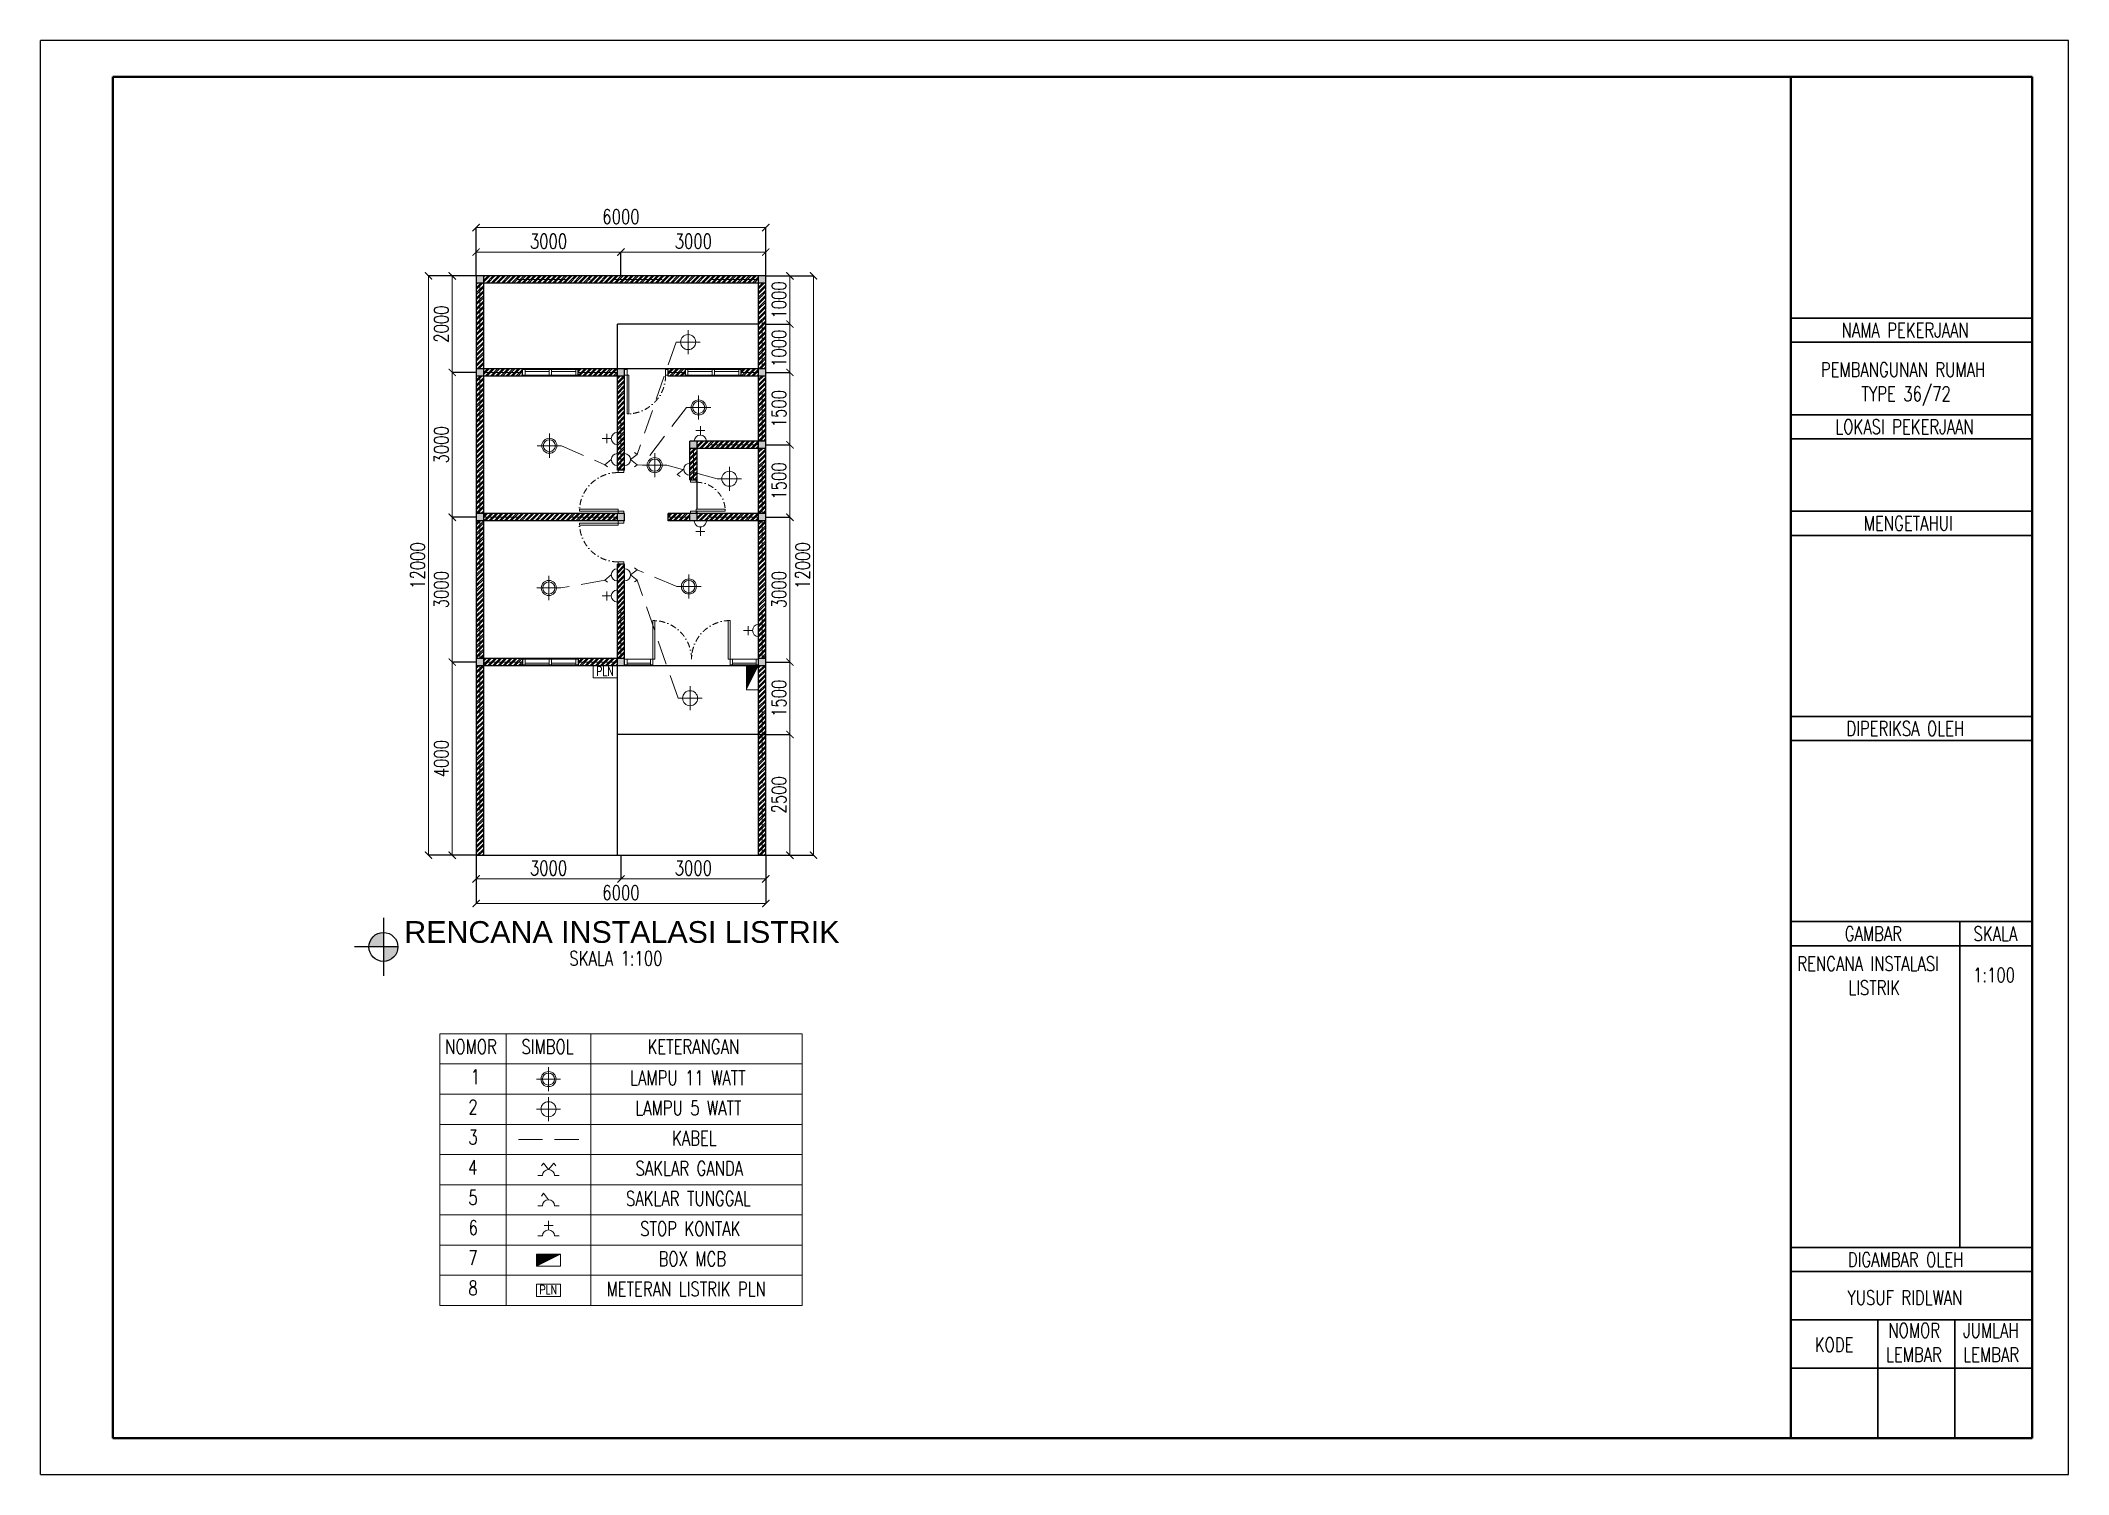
# Model space of a CAD drawing. Header units: millimetres. Extents: x 48798 to 15437420, y 37454 to 5348517.
# Drawn here: x 15395420 to 15437420, y 5318817 to 5348517 of the extents above; entities outside this region: 9.
import ezdxf

# ---------------------------------------------------------------- set-up
doc = ezdxf.new("R2010")
doc.units = ezdxf.units.MM
doc.header["$MEASUREMENT"] = 0
doc.header["$PDMODE"] = 35
doc.linetypes.add('DASHDOT', pattern=[1, 0.5, -0.25, 0, -0.25])
doc.linetypes.add('DASHED', pattern=[0.75, 0.5, -0.25])
doc.layers.add('Bangunan', color=7, linetype='Continuous')
for name, color, linetype, lineweight in [('Dimensi', 1, 'Continuous', 5), ('Funiture', 252, 'Continuous', 5), ('Garis Keterangan', 1, 'Continuous', 5), ('Garis Pendamping', 252, 'Continuous', 5), ('Garis Utama', 7, 'Continuous', 15), ('Hatch', 252, 'Continuous', 5), ('Keterangan', 3, 'Continuous', 5), ('Kop Dalam', 7, 'Continuous', 30), ('Kop Luar', 7, 'Continuous', 40), ('Notasi', 1, 'Continuous', 5)]:
    doc.layers.add(name, color=color, linetype=linetype, lineweight=lineweight)
doc.styles.add('Romans', font='romans.shx', dxfattribs={"width": 0.75})
doc.styles.get("Standard").update_dxf_attribs({"font": 'arial.ttf'})
doc.dimstyles.get("Standard").update_dxf_attribs({"dimtxt": 300, "dimasz": 150, "dimexe": 0, "dimexo": 0, "dimgap": 75, "dimtad": 1, "dimtoh": 1, "dimdec": 0, "dimzin": 0, "dimdsep": 46, "dimtxsty": 'Romans', "dimblk": 'ARCHTICK', "dimcen": 0, "dimclrd": 256, "dimclre": 256, "dimclrt": 3, "dimadec": 0, "dimazin": 0, "dimtfac": 1, "dimtdec": 0, "dimtofl": 0, "dimtmove": 0, "dimatfit": 3, "dimfxl": 1, "dimtolj": 1, "dimtzin": 0, "dimlwd": -1, "dimarcsym": 1})
pattern_1 = [(45, (15400530.76, 5331104.24), (-53.033, 53.033), []), (45, (15400566.114, 5331104.24), (-53.033, 53.033), [])]

msp = doc.modelspace()

# ---------------------------------------------------------------- texts
at = {"layer": 'Bangunan', "color": 3, "char_height": 250, "attachment_point": 7}
for insert in [(49147, 38928.4), (49147, 38857.8), (49147, 38791.3), (48797.9, 37454.1)]:
    msp.add_mtext('\\A1;', dxfattribs=dict(at, insert=insert))
at = {"layer": 'Garis Utama', "color": 3, "char_height": 250}
for insert, attachment_point in [((1358437.5, 674318.2), 9), ((1404852.1, 652585.5), 7), ((1404852.1, 652380.5), 7), ((1404852.1, 652188.5), 7), ((1404852.1, 651438), 7)]:
    msp.add_mtext('\\A1;', dxfattribs=dict(at, insert=insert, attachment_point=attachment_point))
at = {"layer": 'Keterangan', "style": 'Romans'}
for s, width, heights, insert, char_height, attachment_point in [('\\pi3894.1;PLN', 8136.367, [0], (15403035, 5335360.7), 187.5, 7), ('\\pi723.48;SKALA 1:100', 3579.109, [0.228], (15405648.5, 5329355.5), 300, 7), ('\\pi146.83;RENCANA INSTALASI\\P\\pi1202.2;LISTRIK', 3518.652, [0], (15431658.3, 5329547.6), 300, 1), ('\\pi1355.6;1:100', 3579.109, [0.228], (15434091.3, 5329012.7), 300, 7), ('\\pi2310.1;NOMOR', 5734.464, [0], (15401489.1, 5327527.9), 300, 7), ('\\pi2288.7;SIMBOL', 5734.464, [0], (15403092.3, 5327527.9), 300, 7), ('\\pi1854.7;KETERANGAN', 5734.464, [0], (15406136.1, 5327527.9), 300, 7), ('\\pi2840.4;1', 5734.464, [0], (15401489.1, 5326902.9), 300, 7), ('\\pi2712.8;LAMPU 11 WATT', 8136.367, [0], (15404917.9, 5326882.3), 300, 7), ('\\pi2792.2;2', 5734.464, [0], (15401489.1, 5326277.9), 300, 7), ('\\pi2820;LAMPU 5 WATT', 8136.367, [0], (15404917.9, 5326257.3), 300, 7), ('\\pi2792.2;3', 5734.464, [0], (15401489.1, 5325652.9), 300, 7), ('\\pi3580.7;KABEL', 8136.367, [0], (15404917.9, 5325632.3), 300, 7), ('\\pi2786.9;4', 5734.464, [0], (15401489.1, 5325027.9), 300, 7), ('\\pi2825.3;SAKLAR GANDA', 8136.367, [0], (15404917.9, 5325007.3), 300, 7), ('\\pi2792.2;5', 5734.464, [0], (15401489.1, 5324402.9), 300, 7), ('\\pi2627.1;SAKLAR TUNGGAL', 8136.367, [0], (15404917.9, 5324382.3), 300, 7), ('\\pi2797.6;6', 5734.464, [0], (15401489.1, 5323777.9), 300, 7), ('\\pi2921.8;STOP KONTAK', 8136.367, [0], (15404917.9, 5323757.3), 300, 7), ('\\pi2792.2;7', 5734.464, [0], (15401489.1, 5323152.9), 300, 7), ('\\pi3302.1;BOX MCB', 8136.367, [0], (15404917.9, 5323132.3), 300, 7), ('\\pi2792.2;8', 5734.464, [0], (15401489.1, 5322527.9), 300, 7), ('\\pi3894.1;PLN', 8136.367, [0], (15401860, 5322548.2), 187.5, 7), ('\\pi2225.3;METERAN LISTRIK PLN', 8136.367, [0], (15404917.9, 5322507.3), 300, 7)]:
    msp.add_mtext_dynamic_manual_height_columns(s, width=width, gutter_width=1, heights=heights, dxfattribs=dict(at, insert=insert, char_height=char_height, attachment_point=attachment_point))
at = {"layer": 'Keterangan', "insert": (15402348.4, 5330277.4), "char_height": 450, "attachment_point": 1}
msp.add_mtext_dynamic_manual_height_columns('\\pi605.69;RENCANA INSTALASI LISTRIK', width=10173.621, gutter_width=1, heights=[0], dxfattribs=at)

# ---------------------------------------------------------------- blocks, each defined once
blk = doc.blocks.new('Saklar Ganda')
at = {"layer": 'Garis Pendamping'}
for p, q in [((20356849, 15185228), (20356849, 15185078)), ((20356849, 15184678), (20356849, 15184528)), ((20357049, 15184878), (20357265, 15185050)), ((20357049, 15184878), (20357265, 15184706)), ((20357265, 15185050), (20357172, 15185114)), ((20357265, 15184706), (20357172, 15184641))]:
    blk.add_line(p, q, dxfattribs=at)
blk.add_arc((20356849, 15184878), 200, 270, 90, dxfattribs=at)
blk = doc.blocks.new('Saklar Tunggal')
at = {"layer": 'Garis Pendamping'}
for p, q in [((21891252, 15172894), (21891252, 15172744)), ((21891452, 15172544), (21891668, 15172716)), ((21891668, 15172716), (21891575, 15172781)), ((21891252, 15172344), (21891252, 15172194))]:
    blk.add_line(p, q, dxfattribs=at)
blk.add_arc((21891252, 15172544), 200, 270, 90, dxfattribs=at)
blk = doc.blocks.new('Stop Kontak')
at = {"layer": 'Garis Pendamping'}
for p, q in [((20360849, 15185778), (20360849, 15185628)), ((20360849, 15185228), (20360849, 15185078)), ((20361349, 15185428), (20361049, 15185428)), ((20361199, 15185278), (20361199, 15185578))]:
    blk.add_line(p, q, dxfattribs=at)
blk.add_arc((20360849, 15185428), 200, 270, 90, dxfattribs=at)
blk = doc.blocks.new('_ArchTick')
at = {"color": 0, "linetype": 'ByBlock', "const_width": 0.15}
blk.add_lwpolyline([(-0.5, -0.5), (0.5, 0.5)], dxfattribs=at)
blk = doc.blocks.new('*D82')
at = {"layer": 'Defpoints', "color": 0, "transparency": 16777216}
for p in [(15410441, 5334143), (15410941, 5334143), (15410441, 5331643)]:
    blk.add_point(p, dxfattribs=at)
at = {"layer": 'Dimensi', "lineweight": -2, "transparency": 16777216}
for p, q in [((15410441, 5334143), (15410941, 5334143)), ((15410441, 5331643), (15410941, 5331643))]:
    blk.add_line(p, q, dxfattribs=at)
at = {"layer": 'Dimensi', "transparency": 16777216}
blk.add_line((15410941, 5331643), (15410941, 5334143), dxfattribs=at)
at = {"layer": 'Dimensi', "transparency": 16777216, "xscale": 150, "yscale": 150, "zscale": 150}
for p, rotation in [((15410941, 5334143), 90), ((15410941, 5331643), 270)]:
    blk.add_blockref('_ArchTick', p, dxfattribs=dict(at, rotation=rotation))
at = {"layer": 'Dimensi', "color": 3, "transparency": 16777216, "insert": (15410716, 5332893), "char_height": 300, "attachment_point": 5, "rotation": 90, "style": 'Romans'}
blk.add_mtext('\\A1;2500', dxfattribs=at)
blk = doc.blocks.new('*D83')
at = {"layer": 'Defpoints', "color": 0, "transparency": 16777216}
for p in [(15410441, 5335643), (15410941, 5335643), (15410291, 5334143)]:
    blk.add_point(p, dxfattribs=at)
at = {"layer": 'Dimensi', "lineweight": -2, "transparency": 16777216}
for p, q in [((15410441, 5335643), (15410941, 5335643)), ((15410291, 5334143), (15410941, 5334143))]:
    blk.add_line(p, q, dxfattribs=at)
at = {"layer": 'Dimensi', "transparency": 16777216}
blk.add_line((15410941, 5334143), (15410941, 5335643), dxfattribs=at)
at = {"layer": 'Dimensi', "transparency": 16777216, "xscale": 150, "yscale": 150, "zscale": 150}
for p, rotation in [((15410941, 5335643), 90), ((15410941, 5334143), 270)]:
    blk.add_blockref('_ArchTick', p, dxfattribs=dict(at, rotation=rotation))
at = {"layer": 'Dimensi', "color": 3, "transparency": 16777216, "insert": (15410716, 5334893), "char_height": 300, "attachment_point": 5, "rotation": 90, "style": 'Romans'}
blk.add_mtext('\\A1;1500', dxfattribs=at)
blk = doc.blocks.new('*D78')
at = {"layer": 'Defpoints', "color": 0, "transparency": 16777216}
for p in [(15410441, 5338643), (15410941, 5338643), (15410441, 5335643)]:
    blk.add_point(p, dxfattribs=at)
at = {"layer": 'Dimensi', "lineweight": -2, "transparency": 16777216}
for p, q in [((15410441, 5338643), (15410941, 5338643)), ((15410441, 5335643), (15410941, 5335643))]:
    blk.add_line(p, q, dxfattribs=at)
at = {"layer": 'Dimensi', "transparency": 16777216}
blk.add_line((15410941, 5335643), (15410941, 5338643), dxfattribs=at)
at = {"layer": 'Dimensi', "transparency": 16777216, "xscale": 150, "yscale": 150, "zscale": 150}
for p, rotation in [((15410941, 5338643), 90), ((15410941, 5335643), 270)]:
    blk.add_blockref('_ArchTick', p, dxfattribs=dict(at, rotation=rotation))
at = {"layer": 'Dimensi', "color": 3, "transparency": 16777216, "insert": (15410716, 5337143), "char_height": 300, "attachment_point": 5, "rotation": 90, "style": 'Romans'}
blk.add_mtext('\\A1;3000', dxfattribs=at)
blk = doc.blocks.new('*D79')
at = {"layer": 'Defpoints', "color": 0, "transparency": 16777216}
for p in [(15410441, 5340143), (15410941, 5340143), (15410441, 5338643)]:
    blk.add_point(p, dxfattribs=at)
at = {"layer": 'Dimensi', "lineweight": -2, "transparency": 16777216}
for p, q in [((15410441, 5340143), (15410941, 5340143)), ((15410441, 5338643), (15410941, 5338643))]:
    blk.add_line(p, q, dxfattribs=at)
at = {"layer": 'Dimensi', "transparency": 16777216}
blk.add_line((15410941, 5338643), (15410941, 5340143), dxfattribs=at)
at = {"layer": 'Dimensi', "transparency": 16777216, "xscale": 150, "yscale": 150, "zscale": 150}
for p, rotation in [((15410941, 5340143), 90), ((15410941, 5338643), 270)]:
    blk.add_blockref('_ArchTick', p, dxfattribs=dict(at, rotation=rotation))
at = {"layer": 'Dimensi', "color": 3, "transparency": 16777216, "insert": (15410716, 5339393), "char_height": 300, "attachment_point": 5, "rotation": 90, "style": 'Romans'}
blk.add_mtext('\\A1;1500', dxfattribs=at)
blk = doc.blocks.new('*D80')
at = {"layer": 'Defpoints', "color": 0, "transparency": 16777216}
for p in [(15410441, 5341643), (15410941, 5341643), (15410441, 5340143)]:
    blk.add_point(p, dxfattribs=at)
at = {"layer": 'Dimensi', "lineweight": -2, "transparency": 16777216}
for p, q in [((15410441, 5341643), (15410941, 5341643)), ((15410441, 5340143), (15410941, 5340143))]:
    blk.add_line(p, q, dxfattribs=at)
at = {"layer": 'Dimensi', "transparency": 16777216}
blk.add_line((15410941, 5340143), (15410941, 5341643), dxfattribs=at)
at = {"layer": 'Dimensi', "transparency": 16777216, "xscale": 150, "yscale": 150, "zscale": 150}
for p, rotation in [((15410941, 5341643), 90), ((15410941, 5340143), 270)]:
    blk.add_blockref('_ArchTick', p, dxfattribs=dict(at, rotation=rotation))
at = {"layer": 'Dimensi', "color": 3, "transparency": 16777216, "insert": (15410716, 5340893), "char_height": 300, "attachment_point": 5, "rotation": 90, "style": 'Romans'}
blk.add_mtext('\\A1;1500', dxfattribs=at)
blk = doc.blocks.new('*D74')
at = {"layer": 'Defpoints', "color": 0, "transparency": 16777216}
for p in [(15410441, 5342643), (15410941, 5342643), (15410441, 5341643)]:
    blk.add_point(p, dxfattribs=at)
at = {"layer": 'Dimensi', "lineweight": -2, "transparency": 16777216}
for p, q in [((15410441, 5342643), (15410941, 5342643)), ((15410441, 5341643), (15410941, 5341643))]:
    blk.add_line(p, q, dxfattribs=at)
at = {"layer": 'Dimensi', "transparency": 16777216}
blk.add_line((15410941, 5341643), (15410941, 5342643), dxfattribs=at)
at = {"layer": 'Dimensi', "transparency": 16777216, "xscale": 150, "yscale": 150, "zscale": 150}
for p, rotation in [((15410941, 5342643), 90), ((15410941, 5341643), 270)]:
    blk.add_blockref('_ArchTick', p, dxfattribs=dict(at, rotation=rotation))
at = {"layer": 'Dimensi', "color": 3, "transparency": 16777216, "insert": (15410716, 5342143), "char_height": 300, "attachment_point": 5, "rotation": 90, "style": 'Romans'}
blk.add_mtext('\\A1;1000', dxfattribs=at)
blk = doc.blocks.new('*D84')
at = {"layer": 'Defpoints', "color": 0, "transparency": 16777216}
for p in [(15410441, 5343643), (15410941, 5343643), (15410441, 5342643)]:
    blk.add_point(p, dxfattribs=at)
at = {"layer": 'Dimensi', "lineweight": -2, "transparency": 16777216}
for p, q in [((15410441, 5343643), (15410941, 5343643)), ((15410441, 5342643), (15410941, 5342643))]:
    blk.add_line(p, q, dxfattribs=at)
at = {"layer": 'Dimensi', "transparency": 16777216}
blk.add_line((15410941, 5342643), (15410941, 5343643), dxfattribs=at)
at = {"layer": 'Dimensi', "transparency": 16777216, "xscale": 150, "yscale": 150, "zscale": 150}
for p, rotation in [((15410941, 5343643), 90), ((15410941, 5342643), 270)]:
    blk.add_blockref('_ArchTick', p, dxfattribs=dict(at, rotation=rotation))
at = {"layer": 'Dimensi', "color": 3, "transparency": 16777216, "insert": (15410716, 5343143), "char_height": 300, "attachment_point": 5, "rotation": 90, "style": 'Romans'}
blk.add_mtext('\\A1;1000', dxfattribs=at)
blk = doc.blocks.new('*D75')
at = {"layer": 'Defpoints', "color": 0, "transparency": 16777216}
for p in [(15410441, 5343643), (15411430, 5343643), (15410441, 5331643)]:
    blk.add_point(p, dxfattribs=at)
at = {"layer": 'Dimensi', "lineweight": -2, "transparency": 16777216}
for p, q in [((15410441, 5343643), (15411430, 5343643)), ((15410441, 5331643), (15411430, 5331643))]:
    blk.add_line(p, q, dxfattribs=at)
at = {"layer": 'Dimensi', "transparency": 16777216}
blk.add_line((15411430, 5331643), (15411430, 5343643), dxfattribs=at)
at = {"layer": 'Dimensi', "transparency": 16777216, "xscale": 150, "yscale": 150, "zscale": 150}
for p, rotation in [((15411430, 5343643), 90), ((15411430, 5331643), 270)]:
    blk.add_blockref('_ArchTick', p, dxfattribs=dict(at, rotation=rotation))
at = {"layer": 'Dimensi', "color": 3, "transparency": 16777216, "insert": (15411205, 5337643), "char_height": 300, "attachment_point": 5, "rotation": 90, "style": 'Romans'}
blk.add_mtext('\\A1;12000', dxfattribs=at)
blk = doc.blocks.new('*D85')
at = {"layer": 'Defpoints', "color": 0, "transparency": 16777216}
for p in [(15404441, 5331643), (15407441, 5331643), (15407441, 5331151)]:
    blk.add_point(p, dxfattribs=at)
at = {"layer": 'Dimensi', "lineweight": -2, "transparency": 16777216}
for p, q in [((15404441, 5331643), (15404441, 5331151)), ((15407441, 5331643), (15407441, 5331151))]:
    blk.add_line(p, q, dxfattribs=at)
at = {"layer": 'Dimensi', "transparency": 16777216}
blk.add_line((15404441, 5331151), (15407441, 5331151), dxfattribs=at)
at = {"layer": 'Dimensi', "transparency": 16777216, "xscale": 150, "yscale": 150, "zscale": 150, "rotation": 180}
blk.add_blockref('_ArchTick', (15404441, 5331151), dxfattribs=at)
at = {"layer": 'Dimensi', "transparency": 16777216, "xscale": 150, "yscale": 150, "zscale": 150}
blk.add_blockref('_ArchTick', (15407441, 5331151), dxfattribs=at)
at = {"layer": 'Dimensi', "color": 3, "transparency": 16777216, "insert": (15405941, 5331376), "char_height": 300, "attachment_point": 5, "style": 'Romans'}
blk.add_mtext('\\A1;3000', dxfattribs=at)
blk = doc.blocks.new('*D76')
at = {"layer": 'Defpoints', "color": 0, "transparency": 16777216}
for p in [(15407441, 5331643), (15410441, 5331643), (15410441, 5331151)]:
    blk.add_point(p, dxfattribs=at)
at = {"layer": 'Dimensi', "lineweight": -2, "transparency": 16777216}
for p, q in [((15407441, 5331643), (15407441, 5331151)), ((15410441, 5331643), (15410441, 5331151))]:
    blk.add_line(p, q, dxfattribs=at)
at = {"layer": 'Dimensi', "transparency": 16777216}
blk.add_line((15407441, 5331151), (15410441, 5331151), dxfattribs=at)
at = {"layer": 'Dimensi', "transparency": 16777216, "xscale": 150, "yscale": 150, "zscale": 150, "rotation": 180}
blk.add_blockref('_ArchTick', (15407441, 5331151), dxfattribs=at)
at = {"layer": 'Dimensi', "transparency": 16777216, "xscale": 150, "yscale": 150, "zscale": 150}
blk.add_blockref('_ArchTick', (15410441, 5331151), dxfattribs=at)
at = {"layer": 'Dimensi', "color": 3, "transparency": 16777216, "insert": (15408941, 5331376), "char_height": 300, "attachment_point": 5, "style": 'Romans'}
blk.add_mtext('\\A1;3000', dxfattribs=at)
blk = doc.blocks.new('*D77')
at = {"layer": 'Defpoints', "color": 0, "transparency": 16777216}
for p in [(15404441, 5331643), (15410441, 5331643), (15410441, 5330643)]:
    blk.add_point(p, dxfattribs=at)
at = {"layer": 'Dimensi', "lineweight": -2, "transparency": 16777216}
for p, q in [((15404441, 5331643), (15404441, 5330643)), ((15410441, 5331643), (15410441, 5330643))]:
    blk.add_line(p, q, dxfattribs=at)
at = {"layer": 'Dimensi', "transparency": 16777216}
blk.add_line((15404441, 5330643), (15410441, 5330643), dxfattribs=at)
at = {"layer": 'Dimensi', "transparency": 16777216, "xscale": 150, "yscale": 150, "zscale": 150, "rotation": 180}
blk.add_blockref('_ArchTick', (15404441, 5330643), dxfattribs=at)
at = {"layer": 'Dimensi', "transparency": 16777216, "xscale": 150, "yscale": 150, "zscale": 150}
blk.add_blockref('_ArchTick', (15410441, 5330643), dxfattribs=at)
at = {"layer": 'Dimensi', "color": 3, "transparency": 16777216, "insert": (15407441, 5330868), "char_height": 300, "attachment_point": 5, "style": 'Romans'}
blk.add_mtext('\\A1;6000', dxfattribs=at)
blk = doc.blocks.new('*D67')
at = {"layer": 'Defpoints', "color": 0, "transparency": 16777216}
for p in [(15407441, 5344135), (15404441, 5343643), (15407441, 5343643)]:
    blk.add_point(p, dxfattribs=at)
at = {"layer": 'Dimensi', "lineweight": -2, "transparency": 16777216}
for p, q in [((15404441, 5343643), (15404441, 5344135)), ((15407441, 5343643), (15407441, 5344135))]:
    blk.add_line(p, q, dxfattribs=at)
at = {"layer": 'Dimensi', "transparency": 16777216}
blk.add_line((15404441, 5344135), (15407441, 5344135), dxfattribs=at)
at = {"layer": 'Dimensi', "transparency": 16777216, "xscale": 150, "yscale": 150, "zscale": 150, "rotation": 180}
blk.add_blockref('_ArchTick', (15404441, 5344135), dxfattribs=at)
at = {"layer": 'Dimensi', "transparency": 16777216, "xscale": 150, "yscale": 150, "zscale": 150}
blk.add_blockref('_ArchTick', (15407441, 5344135), dxfattribs=at)
at = {"layer": 'Dimensi', "color": 3, "transparency": 16777216, "insert": (15405941, 5344360), "char_height": 300, "attachment_point": 5, "style": 'Romans'}
blk.add_mtext('\\A1;3000', dxfattribs=at)
blk = doc.blocks.new('*D68')
at = {"layer": 'Defpoints', "color": 0, "transparency": 16777216}
for p in [(15410441, 5344135), (15407441, 5343643), (15410441, 5343643)]:
    blk.add_point(p, dxfattribs=at)
at = {"layer": 'Dimensi', "lineweight": -2, "transparency": 16777216}
for p, q in [((15407441, 5343643), (15407441, 5344135)), ((15410441, 5343643), (15410441, 5344135))]:
    blk.add_line(p, q, dxfattribs=at)
at = {"layer": 'Dimensi', "transparency": 16777216}
blk.add_line((15407441, 5344135), (15410441, 5344135), dxfattribs=at)
at = {"layer": 'Dimensi', "transparency": 16777216, "xscale": 150, "yscale": 150, "zscale": 150, "rotation": 180}
blk.add_blockref('_ArchTick', (15407441, 5344135), dxfattribs=at)
at = {"layer": 'Dimensi', "transparency": 16777216, "xscale": 150, "yscale": 150, "zscale": 150}
blk.add_blockref('_ArchTick', (15410441, 5344135), dxfattribs=at)
at = {"layer": 'Dimensi', "color": 3, "transparency": 16777216, "insert": (15408941, 5344360), "char_height": 300, "attachment_point": 5, "style": 'Romans'}
blk.add_mtext('\\A1;3000', dxfattribs=at)
blk = doc.blocks.new('*D69')
at = {"layer": 'Defpoints', "color": 0, "transparency": 16777216}
for p in [(15410441, 5344643), (15404441, 5343643), (15410441, 5343643)]:
    blk.add_point(p, dxfattribs=at)
at = {"layer": 'Dimensi', "lineweight": -2, "transparency": 16777216}
for p, q in [((15404441, 5343643), (15404441, 5344643)), ((15410441, 5343643), (15410441, 5344643))]:
    blk.add_line(p, q, dxfattribs=at)
at = {"layer": 'Dimensi', "transparency": 16777216}
blk.add_line((15404441, 5344643), (15410441, 5344643), dxfattribs=at)
at = {"layer": 'Dimensi', "transparency": 16777216, "xscale": 150, "yscale": 150, "zscale": 150, "rotation": 180}
blk.add_blockref('_ArchTick', (15404441, 5344643), dxfattribs=at)
at = {"layer": 'Dimensi', "transparency": 16777216, "xscale": 150, "yscale": 150, "zscale": 150}
blk.add_blockref('_ArchTick', (15410441, 5344643), dxfattribs=at)
at = {"layer": 'Dimensi', "color": 3, "transparency": 16777216, "insert": (15407441, 5344868), "char_height": 300, "attachment_point": 5, "style": 'Romans'}
blk.add_mtext('\\A1;6000', dxfattribs=at)
blk = doc.blocks.new('*D70')
at = {"layer": 'Defpoints', "color": 0, "transparency": 16777216}
for p in [(15404441, 5343643), (15403947, 5341643), (15404441, 5341643)]:
    blk.add_point(p, dxfattribs=at)
at = {"layer": 'Dimensi', "lineweight": -2, "transparency": 16777216}
for p, q in [((15404441, 5343643), (15403947, 5343643)), ((15404441, 5341643), (15403947, 5341643))]:
    blk.add_line(p, q, dxfattribs=at)
at = {"layer": 'Dimensi', "transparency": 16777216}
blk.add_line((15403947, 5343643), (15403947, 5341643), dxfattribs=at)
at = {"layer": 'Dimensi', "transparency": 16777216, "xscale": 150, "yscale": 150, "zscale": 150}
for p, rotation in [((15403947, 5343643), 90), ((15403947, 5341643), 270)]:
    blk.add_blockref('_ArchTick', p, dxfattribs=dict(at, rotation=rotation))
at = {"layer": 'Dimensi', "color": 3, "transparency": 16777216, "insert": (15403722, 5342643), "char_height": 300, "attachment_point": 5, "rotation": 90, "style": 'Romans'}
blk.add_mtext('\\A1;2000', dxfattribs=at)
blk = doc.blocks.new('*D71')
at = {"layer": 'Defpoints', "color": 0, "transparency": 16777216}
for p in [(15404441, 5341643), (15403947, 5338643), (15404441, 5338643)]:
    blk.add_point(p, dxfattribs=at)
at = {"layer": 'Dimensi', "lineweight": -2, "transparency": 16777216}
for p, q in [((15404441, 5341643), (15403947, 5341643)), ((15404441, 5338643), (15403947, 5338643))]:
    blk.add_line(p, q, dxfattribs=at)
at = {"layer": 'Dimensi', "transparency": 16777216}
blk.add_line((15403947, 5341643), (15403947, 5338643), dxfattribs=at)
at = {"layer": 'Dimensi', "transparency": 16777216, "xscale": 150, "yscale": 150, "zscale": 150}
for p, rotation in [((15403947, 5341643), 90), ((15403947, 5338643), 270)]:
    blk.add_blockref('_ArchTick', p, dxfattribs=dict(at, rotation=rotation))
at = {"layer": 'Dimensi', "color": 3, "transparency": 16777216, "insert": (15403722, 5340143), "char_height": 300, "attachment_point": 5, "rotation": 90, "style": 'Romans'}
blk.add_mtext('\\A1;3000', dxfattribs=at)
blk = doc.blocks.new('*D72')
at = {"layer": 'Defpoints', "color": 0, "transparency": 16777216}
for p in [(15404441, 5338643), (15403947, 5335643), (15404441, 5335643)]:
    blk.add_point(p, dxfattribs=at)
at = {"layer": 'Dimensi', "lineweight": -2, "transparency": 16777216}
for p, q in [((15404441, 5338643), (15403947, 5338643)), ((15404441, 5335643), (15403947, 5335643))]:
    blk.add_line(p, q, dxfattribs=at)
at = {"layer": 'Dimensi', "transparency": 16777216}
blk.add_line((15403947, 5338643), (15403947, 5335643), dxfattribs=at)
at = {"layer": 'Dimensi', "transparency": 16777216, "xscale": 150, "yscale": 150, "zscale": 150}
for p, rotation in [((15403947, 5338643), 90), ((15403947, 5335643), 270)]:
    blk.add_blockref('_ArchTick', p, dxfattribs=dict(at, rotation=rotation))
at = {"layer": 'Dimensi', "color": 3, "transparency": 16777216, "insert": (15403722, 5337143), "char_height": 300, "attachment_point": 5, "rotation": 90, "style": 'Romans'}
blk.add_mtext('\\A1;3000', dxfattribs=at)
blk = doc.blocks.new('*D73')
at = {"layer": 'Defpoints', "color": 0, "transparency": 16777216}
for p in [(15404441, 5335643), (15403947, 5331643), (15404441, 5331643)]:
    blk.add_point(p, dxfattribs=at)
at = {"layer": 'Dimensi', "lineweight": -2, "transparency": 16777216}
for p, q in [((15404441, 5335643), (15403947, 5335643)), ((15404441, 5331643), (15403947, 5331643))]:
    blk.add_line(p, q, dxfattribs=at)
at = {"layer": 'Dimensi', "transparency": 16777216}
blk.add_line((15403947, 5335643), (15403947, 5331643), dxfattribs=at)
at = {"layer": 'Dimensi', "transparency": 16777216, "xscale": 150, "yscale": 150, "zscale": 150}
for p, rotation in [((15403947, 5335643), 90), ((15403947, 5331643), 270)]:
    blk.add_blockref('_ArchTick', p, dxfattribs=dict(at, rotation=rotation))
at = {"layer": 'Dimensi', "color": 3, "transparency": 16777216, "insert": (15403722, 5333643), "char_height": 300, "attachment_point": 5, "rotation": 90, "style": 'Romans'}
blk.add_mtext('\\A1;4000', dxfattribs=at)
blk = doc.blocks.new('*D81')
at = {"layer": 'Defpoints', "color": 0, "transparency": 16777216}
for p in [(15404441, 5343643), (15403456, 5331643), (15404441, 5331643)]:
    blk.add_point(p, dxfattribs=at)
at = {"layer": 'Dimensi', "lineweight": -2, "transparency": 16777216}
for p, q in [((15404441, 5343643), (15403456, 5343643)), ((15404441, 5331643), (15403456, 5331643))]:
    blk.add_line(p, q, dxfattribs=at)
at = {"layer": 'Dimensi', "transparency": 16777216}
blk.add_line((15403456, 5343643), (15403456, 5331643), dxfattribs=at)
at = {"layer": 'Dimensi', "transparency": 16777216, "xscale": 150, "yscale": 150, "zscale": 150}
for p, rotation in [((15403456, 5343643), 90), ((15403456, 5331643), 270)]:
    blk.add_blockref('_ArchTick', p, dxfattribs=dict(at, rotation=rotation))
at = {"layer": 'Dimensi', "color": 3, "transparency": 16777216, "insert": (15403231, 5337643), "char_height": 300, "attachment_point": 5, "rotation": 90, "style": 'Romans'}
blk.add_mtext('\\A1;12000', dxfattribs=at)
blk = doc.blocks.new('1')
at = {"layer": 'Funiture'}
for points in [[(7816, 5444), (7816, 6244), (7776, 6244), (7776, 5444)], [(7726, 5324), (7776, 5324), (7776, 5444), (7726, 5444)], [(8576, 5324), (8626, 5324), (8626, 5444), (8576, 5444)]]:
    blk.add_lwpolyline(points, close=True, dxfattribs=at)
at = {"layer": 'Notasi', "linetype": 'DASHDOT', "ltscale": 250}
blk.add_arc((7776, 5444), 800, 0, 90, dxfattribs=at)
blk = doc.blocks.new('2')
at = {"layer": 'Funiture'}
for points in [[(8062, 6753), (8062, 7353), (8022, 7353), (8022, 6753)], [(7972, 6753), (7972, 6633), (8022, 6633), (8022, 6753)], [(8622, 6753), (8622, 6633), (8672, 6633), (8672, 6753)]]:
    blk.add_lwpolyline(points, close=True, dxfattribs=at)
at = {"layer": 'Notasi', "linetype": 'DASHDOT', "ltscale": 250}
blk.add_arc((8022, 6753), 600, 0, 90, dxfattribs=at)
blk = doc.blocks.new('3')
at = {"layer": 'Funiture'}
for p, q in [((7523, 5688), (7036, 5688)), ((7523, 5608), (7036, 5608)), ((7523, 5568), (7036, 5568)), ((9223, 5688), (9711, 5688)), ((9223, 5608), (9711, 5608)), ((9223, 5568), (9711, 5568))]:
    blk.add_line(p, q, dxfattribs=at)
for points in [[(7613, 5688), (7613, 6488), (7573, 6488), (7573, 5688)], [(7613, 5688), (7613, 6488), (7573, 6488), (7573, 5688)], [(9133, 5688), (9133, 6488), (9173, 6488), (9173, 5688)], [(9133, 5688), (9133, 6488), (9173, 6488), (9173, 5688)], [(6986, 5568), (7036, 5568), (7036, 5688), (6986, 5688)], [(6986, 5568), (7036, 5568), (7036, 5688), (6986, 5688)], [(7523, 5568), (7573, 5568), (7573, 5688), (7523, 5688)], [(7523, 5568), (7573, 5568), (7573, 5688), (7523, 5688)], [(9223, 5568), (9173, 5568), (9173, 5688), (9223, 5688)], [(9223, 5568), (9173, 5568), (9173, 5688), (9223, 5688)], [(9761, 5568), (9711, 5568), (9711, 5688), (9761, 5688)], [(9761, 5568), (9711, 5568), (9711, 5688), (9761, 5688)]]:
    blk.add_lwpolyline(points, close=True, dxfattribs=at)
at = {"layer": 'Notasi', "linetype": 'DASHDOT', "ltscale": 250}
for centre, start, end in [((7573, 5688), 0, 90), ((7573, 5688), 0, 90), ((9173, 5688), 90, 180), ((9173, 5688), 90, 180)]:
    blk.add_arc(centre, 800, start, end, dxfattribs=at)
blk = doc.blocks.new('4')
at = {"layer": 'Funiture'}
for p, q in [((4398, 3638), (4898, 3638)), ((5448, 3638), (4948, 3638))]:
    blk.add_line(p, q, dxfattribs=at)
for points in [[(4348, 3518), (4398, 3518), (4398, 3638), (4348, 3638)], [(4398, 3518), (4898, 3518), (4898, 3558), (4398, 3558)], [(4898, 3518), (4948, 3518), (4948, 3638), (4898, 3638)], [(5448, 3518), (4948, 3518), (4948, 3558), (5448, 3558)], [(5498, 3518), (5448, 3518), (5448, 3638), (5498, 3638)]]:
    blk.add_lwpolyline(points, close=True, dxfattribs=at)
blk = doc.blocks.new('Kop Gambar A3')
at = {"layer": 'Defpoints'}
for p, q in [((1253176.42, 651753.87), (1253176.42, 652050.87)), ((1253596.42, 652050.87), (1253176.42, 652050.87)), ((1253596.42, 651753.87), (1253596.42, 652050.87)), ((1253176.42, 651753.87), (1253596.42, 651753.87))]:
    blk.add_line(p, q, dxfattribs=at)
at = {"layer": 'Kop Dalam'}
for p, q in [((1253588.92, 651993.37), (1253538.92, 651993.37)), ((1253588.92, 651988.37), (1253538.92, 651988.37)), ((1253588.92, 651973.37), (1253538.92, 651973.37)), ((1253588.92, 651968.37), (1253538.92, 651968.37)), ((1253588.92, 651953.37), (1253538.92, 651953.37)), ((1253588.92, 651948.37), (1253538.92, 651948.37)), ((1253588.92, 651910.87), (1253538.92, 651910.87)), ((1253588.92, 651905.87), (1253538.92, 651905.87)), ((1253588.92, 651868.37), (1253538.92, 651868.37)), ((1253573.92, 651800.87), (1253573.92, 651868.37)), ((1253588.92, 651863.37), (1253538.92, 651863.37)), ((1253588.92, 651800.87), (1253538.92, 651800.87)), ((1253588.92, 651795.87), (1253538.92, 651795.87)), ((1253588.92, 651785.87), (1253538.92, 651785.87)), ((1253556.92, 651761.37), (1253556.92, 651785.87)), ((1253572.92, 651761.37), (1253572.92, 651785.87)), ((1253588.92, 651775.87), (1253538.92, 651775.87))]:
    blk.add_line(p, q, dxfattribs=at)
at = {"layer": 'Kop Luar'}
for p, q in [((1253191.42, 651761.37), (1253191.42, 652043.37)), ((1253588.92, 652043.37), (1253191.42, 652043.37)), ((1253538.92, 651761.37), (1253538.92, 652043.37)), ((1253588.92, 651761.37), (1253588.92, 652043.37)), ((1253191.42, 651761.37), (1253588.92, 651761.37))]:
    blk.add_line(p, q, dxfattribs=at)
at = {"layer": 'Keterangan', "char_height": 3, "attachment_point": 7, "style": 'Romans'}
for s, insert in [('\\pi2852.8;NAMA PEKERJAAN', (1250696.63, 651989.37)), ('\\pi2848.5;PEMBANGUNAN RUMAH\\P\\pi2856.9;TYPE 36/72', (1250696.63, 651975.2)), ('\\pi2851.5;LOKASI PEKERJAAN', (1250696.63, 651969.37)), ('\\pi2857.4;MENGETAHUI', (1250696.63, 651949.37)), ('\\pi2853.8;DIPERIKSA OLEH', (1250696.63, 651906.87)), ('\\pi2861;GAMBAR', (1250689.08, 651864.37)), ('\\pi2862.4;SKALA', (1250714.36, 651864.37)), ('\\pi2854.1;DIGAMBAR OLEH', (1250696.63, 651796.87)), ('\\pi2854;YUSUF RIDLWAN', (1250696.63, 651788.99)), ('\\pi2863.1;KODE', (1250680.79, 651779.23)), ('\\pi2861.7;NOMOR\\P\\pi2861.2;LEMBAR', (1250697.42, 651777.19)), ('\\pi2861.2;JUMLAH\\PLEMBAR', (1250713.42, 651777.19))]:
    blk.add_mtext_dynamic_manual_height_columns(s, width=5734.464, gutter_width=1, heights=[0], dxfattribs=dict(at, insert=insert))

# ---------------------------------------------------------------- dimensions: what is measured, and where the dimension line sits
at = {"layer": 'Dimensi'}
for base, p1, p2, picture, middle in [((15410441.4, 5344643.2), (15404441.4, 5343643.2), (15410441.4, 5343643.2), '*D69', (15407441.4, 5344868.2)), ((15407441.4, 5344135.1), (15404441.4, 5343643.2), (15407441.4, 5343643.2), '*D67', (15405941.4, 5344360.1)), ((15407441.4, 5331151.2), (15404441.4, 5331643.2), (15407441.4, 5331643.2), '*D85', (15405941.4, 5331376.2)), ((15410441.4, 5330643.2), (15404441.4, 5331643.2), (15410441.4, 5331643.2), '*D77', (15407441.4, 5330868.2))]:
    dim = msp.add_linear_dim(base=base, p1=p1, p2=p2, dimstyle='Standard', dxfattribs=at)
    dim.commit()
    dim.dimension.update_dxf_attribs({"geometry": picture, "text_midpoint": middle})
for base, p1, p2, picture, middle in [((15410441.4, 5344135.1), (15407441.4, 5343643.2), (15410441.4, 5343643.2), '*D68', (15408941.4, 5344360.1)), ((15410441.4, 5331151.2), (15407441.4, 5331643.2), (15410441.4, 5331643.2), '*D76', (15408941.4, 5331376.2))]:
    dim = msp.add_linear_dim(base=base, p1=p1, p2=p2, dimstyle='Standard', override={"dimtmove": 1}, dxfattribs=at)
    dim.commit()
    dim.dimension.update_dxf_attribs({"geometry": picture, "text_midpoint": middle})
for base, p1, p2, picture, middle in [((15403456, 5331643.2), (15404441.4, 5343643.2), (15404441.4, 5331643.2), '*D81', (15403231, 5337643.2)), ((15403946.9, 5341643.2), (15404441.4, 5343643.2), (15404441.4, 5341643.2), '*D70', (15403721.9, 5342643.2)), ((15411430.1, 5343643.2), (15410441.4, 5331643.2), (15410441.4, 5343643.2), '*D75', (15411205.1, 5337643.2)), ((15410941.1, 5334143.2), (15410441.4, 5331643.2), (15410441.4, 5334143.2), '*D82', (15410716.1, 5332893.2))]:
    dim = msp.add_linear_dim(base=base, p1=p1, p2=p2, angle=90, dimstyle='Standard', dxfattribs=at)
    dim.commit()
    dim.dimension.update_dxf_attribs({"geometry": picture, "text_midpoint": middle})
for base, p1, p2, picture, middle in [((15410941.1, 5343643.2), (15410441.4, 5342643.2), (15410441.4, 5343643.2), '*D84', (15410716.1, 5343143.2)), ((15410941.1, 5342643.2), (15410441.4, 5341643.2), (15410441.4, 5342643.2), '*D74', (15410716.1, 5342143.2)), ((15403946.9, 5338643.2), (15404441.4, 5341643.2), (15404441.4, 5338643.2), '*D71', (15403721.9, 5340143.2)), ((15410941.1, 5341643.2), (15410441.4, 5340143.2), (15410441.4, 5341643.2), '*D80', (15410716.1, 5340893.2)), ((15410941.1, 5340143.2), (15410441.4, 5338643.2), (15410441.4, 5340143.2), '*D79', (15410716.1, 5339393.2)), ((15403946.9, 5335643.2), (15404441.4, 5338643.2), (15404441.4, 5335643.2), '*D72', (15403721.9, 5337143.2)), ((15410941.1, 5338643.2), (15410441.4, 5335643.2), (15410441.4, 5338643.2), '*D78', (15410716.1, 5337143.2)), ((15403946.9, 5331643.2), (15404441.4, 5335643.2), (15404441.4, 5331643.2), '*D73', (15403721.9, 5333643.2)), ((15410941.1, 5335643.2), (15410291.4, 5334143.2), (15410441.4, 5335643.2), '*D83', (15410716.1, 5334893.2))]:
    dim = msp.add_linear_dim(base=base, p1=p1, p2=p2, angle=90, dimstyle='Standard', override={"dimtmove": 1}, dxfattribs=at)
    dim.commit()
    dim.dimension.update_dxf_attribs({"geometry": picture, "text_midpoint": middle})

# ---------------------------------------------------------------- hatches: boundary and pattern name
at = {"layer": 'Hatch'}
h = msp.add_hatch(dxfattribs=at)
h.set_pattern_fill('ANSI32', color=256, scale=200)
h.set_pattern_definition(pattern_1)
h.paths.add_polyline_path([(15404591.4, 5336792), (15404441.4, 5336792), (15404441.4, 5335718.2), (15404591.4, 5335718.2)])
h.paths.add_polyline_path([(15404591.4, 5338004.2), (15404591.4, 5338568.2), (15404441.4, 5338568.2), (15404441.4, 5336792), (15404591.4, 5336792)])
h.paths.add_polyline_path([(15406441.4, 5338718.2), (15404591.4, 5338718.2), (15404591.4, 5338568.2), (15406441.4, 5338568.2)])
h.paths.add_polyline_path([(15407366.4, 5338718.2), (15406441.4, 5338718.2), (15406441.4, 5338568.2), (15407366.4, 5338568.2)])
h.paths.add_polyline_path([(15407366.4, 5335718.2), (15406553.9, 5335718.2), (15406553.9, 5335568.2), (15407366.4, 5335568.2)])
h.paths.add_polyline_path([(15405403.9, 5335718.2), (15404591.4, 5335718.2), (15404591.4, 5335568.2), (15405403.9, 5335568.2)])
h.paths.add_polyline_path([(15404591.4, 5335568.2), (15404441.4, 5335568.2), (15404441.4, 5331643.2), (15404591.4, 5331643.2)])
h.paths.add_polyline_path([(15410441.4, 5335568.2), (15410291.4, 5335568.2), (15410291.4, 5331643.2), (15410441.4, 5331643.2)])
h.paths.add_polyline_path([(15410441.4, 5336792), (15410291.4, 5336792), (15410291.4, 5335718.2), (15410441.4, 5335718.2)])
h.paths.add_polyline_path([(15407516.4, 5337668.2), (15407366.4, 5337668.2), (15407366.4, 5336792), (15407516.4, 5336792)])
h.paths.add_polyline_path([(15407516.4, 5336792), (15407366.4, 5336792), (15407366.4, 5335718.2), (15407516.4, 5335718.2)])
h.paths.add_polyline_path([(15410291.4, 5338718.2), (15409591.4, 5338718.2), (15409016.4, 5338718.2), (15409016.4, 5338568.2), (15410291.4, 5338568.2)])
h.paths.add_polyline_path([(15408866.4, 5338718.2), (15408416.4, 5338718.2), (15408416.4, 5338568.2), (15408866.4, 5338568.2)])
h.paths.add_polyline_path([(15410441.4, 5340068.2), (15410291.4, 5340068.2), (15410291.4, 5338718.2), (15410441.4, 5338718.2)])
h.paths.add_polyline_path([(15410291.4, 5340218.2), (15409016.4, 5340218.2), (15409016.4, 5340068.2), (15410291.4, 5340068.2)])
h.paths.add_polyline_path([(15409016.4, 5340068.2), (15408866.4, 5340068.2), (15408866.4, 5339418.2), (15409016.4, 5339418.2)])
h.paths.add_polyline_path([(15410441.4, 5340864.6), (15410291.4, 5340864.6), (15410291.4, 5340218.2), (15410441.4, 5340218.2)])
h.paths.add_polyline_path([(15410441.4, 5341568.2), (15410291.4, 5341568.2), (15410291.4, 5340958.6), (15410291.4, 5340864.6), (15410441.4, 5340864.6)])
h.paths.add_polyline_path([(15410291.4, 5341718.2), (15409928.9, 5341718.2), (15409928.9, 5341568.2), (15410291.4, 5341568.2)])
h.paths.add_polyline_path([(15408778.9, 5341718.2), (15408416.4, 5341718.2), (15408416.4, 5341568.2), (15408778.9, 5341568.2)])
h.paths.add_polyline_path([(15407516.4, 5340864.6), (15407366.4, 5340864.6), (15407366.4, 5339618.2), (15407516.4, 5339618.2)])
h.paths.add_polyline_path([(15407516.4, 5341568.2), (15407366.4, 5341568.2), (15407366.4, 5340864.6), (15407516.4, 5340864.6)])
h.paths.add_polyline_path([(15407366.4, 5341718.2), (15406553.9, 5341718.2), (15406553.9, 5341568.2), (15407366.4, 5341568.2)])
h.paths.add_polyline_path([(15405403.9, 5341718.2), (15404591.4, 5341718.2), (15404591.4, 5341568.2), (15405403.9, 5341568.2)])
h.paths.add_polyline_path([(15404591.4, 5341568.2), (15404441.4, 5341568.2), (15404441.4, 5340864.6), (15404591.4, 5340864.6)])
h.paths.add_polyline_path([(15404591.4, 5340864.6), (15404441.4, 5340864.6), (15404441.4, 5338718.2), (15404591.4, 5338718.2)])
h.paths.add_polyline_path([(15404591.4, 5343493.2), (15404441.4, 5343493.2), (15404441.4, 5341718.2), (15404591.4, 5341718.2)])
h.paths.add_polyline_path([(15406441.4, 5343643.2), (15404591.4, 5343643.2), (15404591.4, 5343493.2), (15406441.4, 5343493.2)])
h.paths.add_polyline_path([(15410291.4, 5343643.2), (15406441.4, 5343643.2), (15406441.4, 5343493.2), (15410291.4, 5343493.2)])
h.paths.add_polyline_path([(15410441.4, 5343493.2), (15410291.4, 5343493.2), (15410291.4, 5341718.2), (15410441.4, 5341718.2)])
h = msp.add_hatch(color=256, dxfattribs=at)
h.dxf.hatch_style = 1
h.paths.add_polyline_path([(15404441.4, 5343643.2), (15404441.4, 5343493.2), (15404591.4, 5343493.2), (15404591.4, 5343643.2)])
h.paths.add_polyline_path([(15404591.4, 5341718.2), (15404441.4, 5341718.2), (15404441.4, 5341568.2), (15404591.4, 5341568.2)])
h.paths.add_polyline_path([(15407516.4, 5341718.2), (15407366.4, 5341718.2), (15407366.4, 5341568.2), (15407516.4, 5341568.2)])
h.paths.add_polyline_path([(15410291.4, 5343493.2), (15410441.4, 5343493.2), (15410441.4, 5343643.2), (15410291.4, 5343643.2)])
h.paths.add_polyline_path([(15410291.4, 5341568.2), (15410441.4, 5341568.2), (15410441.4, 5341718.2), (15410291.4, 5341718.2)])
h.paths.add_polyline_path([(15410291.4, 5340218.2), (15410291.4, 5340068.2), (15410441.4, 5340068.2), (15410441.4, 5340218.2)])
h.paths.add_polyline_path([(15408866.4, 5340068.2), (15409016.4, 5340068.2), (15409016.4, 5340218.2), (15408866.4, 5340218.2)])
h.paths.add_polyline_path([(15408866.4, 5338568.2), (15409016.4, 5338568.2), (15409016.4, 5338718.2), (15408866.4, 5338718.2)])
h.paths.add_polyline_path([(15410441.4, 5338718.2), (15410291.4, 5338718.2), (15410291.4, 5338568.2), (15410441.4, 5338568.2)])
h.paths.add_polyline_path([(15407516.4, 5338718.2), (15407366.4, 5338718.2), (15407366.4, 5338568.2), (15407516.4, 5338568.2)])
h.paths.add_polyline_path([(15404591.4, 5338718.2), (15404441.4, 5338718.2), (15404441.4, 5338568.2), (15404591.4, 5338568.2)])
h.paths.add_polyline_path([(15404591.4, 5335568.2), (15404591.4, 5335718.2), (15404441.4, 5335718.2), (15404441.4, 5335568.2)])
h = msp.add_hatch(dxfattribs=at)
h.set_pattern_fill('ANSI32', color=256, scale=200)
h.set_pattern_definition(pattern_1)
h.paths.add_polyline_path([(15410441.4, 5338568.2), (15410291.4, 5338568.2), (15410291.4, 5336792), (15410441.4, 5336792)])
h = msp.add_hatch(color=256, dxfattribs=at)
h.dxf.hatch_style = 1
h.paths.add_polyline_path([(15407516.4, 5335718.2), (15407366.4, 5335718.2), (15407366.4, 5335568.2), (15407516.4, 5335568.2)])
h.paths.add_polyline_path([(15410291.4, 5335568.2), (15410441.4, 5335568.2), (15410441.4, 5335718.2), (15410291.4, 5335718.2)])
h = msp.add_hatch(color=256, dxfattribs=at)
h.dxf.hatch_style = 1
h.paths.add_polyline_path([(15410041.4, 5335568.2), (15410291.4, 5335568.2), (15410041.4, 5335068.2)])
h = msp.add_hatch(color=256, dxfattribs=at)
h.dxf.hatch_style = 1
h.paths.add_polyline_path([(15402520.3, 5329743.2), (15402520.3, 5330043.2, 0.4142136), (15402220.3, 5329743.2)])
h.paths.add_polyline_path([(15402520.3, 5329743.2), (15402520.3, 5329443.2, 0.4142136), (15402820.3, 5329743.2)])
h = msp.add_hatch(color=256, dxfattribs=at)
h.dxf.hatch_style = 1
h.paths.add_polyline_path([(15405691.4, 5323380.7), (15405691.4, 5323130.7), (15406191.4, 5323380.7)])

# ---------------------------------------------------------------- linework, layer by layer
at = {"layer": 'Bangunan'}
for p, q in [((15410441.4, 5343643.2), (15404441.4, 5343643.2)), ((15404441.4, 5343643.2), (15404441.4, 5331643.2)), ((15410441.4, 5343493.2), (15404441.4, 5343493.2)), ((15404591.4, 5343643.2), (15404591.4, 5331643.2)), ((15410291.4, 5331643.2), (15410291.4, 5343643.2)), ((15410441.4, 5331643.2), (15410441.4, 5343643.2)), ((15407366.4, 5339618.2), (15407366.4, 5342643.2)), ((15410291.4, 5342643.2), (15407366.4, 5342643.2)), ((15410441.4, 5341718.2), (15404441.4, 5341718.2)), ((15407516.4, 5341568.2), (15404441.4, 5341568.2)), ((15405403.9, 5341568.2), (15405403.9, 5341718.2)), ((15406553.9, 5341568.2), (15406553.9, 5341718.2)), ((15407516.4, 5339618.2), (15407516.4, 5341718.2)), ((15408416.4, 5341568.2), (15408416.4, 5341718.2)), ((15410441.4, 5341568.2), (15408416.4, 5341568.2)), ((15408778.9, 5341568.2), (15408778.9, 5341718.2)), ((15409928.9, 5341568.2), (15409928.9, 5341718.2)), ((15408866.4, 5339418.2), (15408866.4, 5340218.2)), ((15410441.4, 5340218.2), (15408866.4, 5340218.2)), ((15410441.4, 5340068.2), (15408866.4, 5340068.2)), ((15409016.4, 5338808.2), (15409016.4, 5340218.2)), ((15407516.4, 5339618.2), (15407366.4, 5339618.2)), ((15408866.4, 5339418.2), (15409016.4, 5339418.2)), ((15407516.4, 5338718.2), (15404441.4, 5338718.2)), ((15407366.4, 5338568.2), (15407366.4, 5338718.2)), ((15407516.4, 5338568.2), (15407516.4, 5338718.2)), ((15410441.4, 5338718.2), (15408416.4, 5338718.2)), ((15408416.4, 5338568.2), (15408416.4, 5338718.2)), ((15408866.4, 5338568.2), (15408866.4, 5338718.2)), ((15409016.4, 5338568.2), (15409016.4, 5338768.2)), ((15407516.4, 5338568.2), (15404441.4, 5338568.2)), ((15410441.4, 5338568.2), (15408416.4, 5338568.2)), ((15407366.4, 5331643.2), (15407366.4, 5337668.2)), ((15407516.4, 5337668.2), (15407366.4, 5337668.2)), ((15407516.4, 5335568.2), (15407516.4, 5337668.2)), ((15407516.4, 5335718.2), (15404441.4, 5335718.2)), ((15405403.9, 5335718.2), (15405403.9, 5335568.2)), ((15406553.9, 5335718.2), (15406553.9, 5335568.2)), ((15410441.4, 5335718.2), (15410291.4, 5335718.2)), ((15410441.4, 5335568.2), (15404441.4, 5335568.2)), ((15410291.4, 5334143.2), (15407366.4, 5334143.2)), ((15404441.4, 5331643.2), (15410441.4, 5331643.2)), ((15402520.3, 5330343.2), (15402520.3, 5329143.2)), ((15402820.3, 5329743.2), (15401920.3, 5329743.2))]:
    msp.add_line(p, q, dxfattribs=at)
at = {"layer": 'Bangunan', "const_width": 1}
msp.add_lwpolyline([(15402820.3, 5329743.2), (15412062.5, 5329743.2)], dxfattribs=at)
at = {"layer": 'Bangunan'}
msp.add_circle((15402520.3, 5329743.2), 300, dxfattribs=at)
at = {"layer": 'Garis Keterangan', "linetype": 'DASHED', "ltscale": 1000}
msp.add_line((15405316.4, 5325755.7), (15406566.4, 5325755.7), dxfattribs=at)
for points in [[(15408582.9, 5342271.3), (15407776.7, 5339944.4)], [(15408799.9, 5340917.6), (15407889.3, 5339722.5), (15407776.7, 5339729.5)], [(15406208.1, 5340124.4), (15407106.1, 5339729.5)], [(15409436.7, 5339439.8), (15408389.3, 5339722.5)], [(15408599, 5337209.5), (15407776.7, 5337556.9)], [(15407106.1, 5337342), (15406197.7, 5337177.8)], [(15408622.7, 5334893.9), (15407776.7, 5337342)]]:
    msp.add_lwpolyline(points, dxfattribs=at)
at = {"layer": 'Garis Pendamping'}
for p, q in [((15408832.9, 5342521.3), (15408832.9, 5342021.3)), ((15408582.9, 5342271.3), (15409082.9, 5342271.3)), ((15409049.9, 5340667.6), (15409049.9, 5341167.6)), ((15408799.9, 5340917.6), (15409299.9, 5340917.6)), ((15405958.1, 5339874.4), (15405958.1, 5340374.4)), ((15405708.1, 5340124.4), (15406208.1, 5340124.4)), ((15408139.3, 5339472.5), (15408139.3, 5339972.5)), ((15407889.3, 5339722.5), (15408389.3, 5339722.5)), ((15409686.7, 5339689.8), (15409686.7, 5339189.8)), ((15409436.7, 5339439.8), (15409936.7, 5339439.8)), ((15405947.7, 5336927.8), (15405947.7, 5337427.8)), ((15408849, 5336959.5), (15408849, 5337459.5)), ((15405697.7, 5337177.8), (15406197.7, 5337177.8)), ((15408599, 5337209.5), (15409099, 5337209.5)), ((15408622.7, 5334893.9), (15409122.7, 5334893.9)), ((15408872.7, 5335143.9), (15408872.7, 5334643.9)), ((15405691.4, 5327005.7), (15406191.4, 5327005.7)), ((15405941.4, 5326755.7), (15405941.4, 5327255.7)), ((15405941.4, 5326630.7), (15405941.4, 5326130.7)), ((15405691.4, 5326380.7), (15406191.4, 5326380.7)), ((15406191.4, 5323380.7), (15405691.4, 5323130.7))]:
    msp.add_line(p, q, dxfattribs=at)
for points in [[(15407366.4, 5335318.2), (15407366.4, 5335568.2), (15406866.4, 5335568.2), (15406866.4, 5335318.2)], [(15410041.4, 5335068.2), (15410291.4, 5335068.2), (15410291.4, 5335568.2), (15410041.4, 5335568.2)], [(15406191.4, 5323130.7), (15406191.4, 5323380.7), (15405691.4, 5323380.7), (15405691.4, 5323130.7)], [(15406191.4, 5322505.7), (15406191.4, 5322755.7), (15405691.4, 5322755.7), (15405691.4, 5322505.7)]]:
    msp.add_lwpolyline(points, close=True, dxfattribs=at)
for centre, radius in [((15408832.9, 5342271.3), 156.2), ((15409049.9, 5340917.6), 156.2), ((15409049.9, 5340917.6), 125), ((15405958.1, 5340124.4), 156.2), ((15405958.1, 5340124.4), 125), ((15408139.3, 5339722.5), 156.2), ((15408139.3, 5339722.5), 125), ((15409686.7, 5339439.8), 156.2), ((15408849, 5337209.5), 156.2), ((15405947.7, 5337177.8), 156.2), ((15405947.7, 5337177.8), 125), ((15408849, 5337209.5), 125), ((15408872.7, 5334893.9), 156.2), ((15405941.4, 5327005.7), 156.2), ((15405941.4, 5327005.7), 125), ((15405941.4, 5326380.7), 156.2)]:
    msp.add_circle(centre, radius, dxfattribs=at)
at = {"layer": 'Garis Utama'}
for p, q in [((15403691.4, 5327943.2), (15411191.4, 5327943.2)), ((15403691.4, 5327943.2), (15403691.4, 5322318.2)), ((15405066.4, 5327943.2), (15405066.4, 5322318.2)), ((15406816.4, 5327943.2), (15406816.4, 5322318.2)), ((15411191.4, 5327943.2), (15411191.4, 5322318.2)), ((15403691.4, 5327318.2), (15411191.4, 5327318.2)), ((15403691.4, 5326693.2), (15411191.4, 5326693.2)), ((15403691.4, 5326068.2), (15411191.4, 5326068.2)), ((15403691.4, 5325443.2), (15411191.4, 5325443.2)), ((15403691.4, 5324818.2), (15411191.4, 5324818.2)), ((15403691.4, 5324193.2), (15411191.4, 5324193.2)), ((15403691.4, 5323568.2), (15411191.4, 5323568.2)), ((15403691.4, 5322943.2), (15411191.4, 5322943.2)), ((15403691.4, 5322318.2), (15411191.4, 5322318.2))]:
    msp.add_line(p, q, dxfattribs=at)
at = {"layer": 'Notasi', "linetype": 'DASHDOT', "ltscale": 2000}
for p, q in [((15404516.4, 5343493.2), (15404516.4, 5341718.2)), ((15410291.4, 5343568.2), (15404591.4, 5343568.2)), ((15410366.4, 5341718.2), (15410366.4, 5343493.2)), ((15404516.4, 5341568.2), (15404516.4, 5338718.2)), ((15405403.9, 5341643.2), (15404591.4, 5341643.2)), ((15407366.4, 5341643.2), (15406553.9, 5341643.2)), ((15407441.4, 5339618.2), (15407441.4, 5341568.2)), ((15408778.9, 5341643.2), (15408416.4, 5341643.2)), ((15410291.4, 5341643.2), (15409928.9, 5341643.2)), ((15410366.4, 5340218.2), (15410366.4, 5341568.2)), ((15408941.4, 5339418.2), (15408941.4, 5340068.2)), ((15410291.4, 5340143.2), (15409016.4, 5340143.2)), ((15410366.4, 5338718.2), (15410366.4, 5340068.2)), ((15407366.4, 5338643.2), (15404591.4, 5338643.2)), ((15408866.4, 5338643.2), (15408416.4, 5338643.2)), ((15410291.4, 5338643.2), (15409016.4, 5338643.2)), ((15404516.4, 5338568.2), (15404516.4, 5335718.2)), ((15410366.4, 5335718.2), (15410366.4, 5338568.2)), ((15407441.4, 5335718.2), (15407441.4, 5337668.2)), ((15404516.4, 5335568.2), (15404516.4, 5331643.2)), ((15405403.9, 5335643.2), (15404591.4, 5335643.2)), ((15407366.4, 5335643.2), (15406553.9, 5335643.2)), ((15410366.4, 5331643.2), (15410366.4, 5335568.2))]:
    msp.add_line(p, q, dxfattribs=at)

# ---------------------------------------------------------------- block references
at = {"layer": 'Funiture', "xscale": -1}
for name, p, rotation in [('4', (15401056.2, 5345221), 180), ('1', (15399790.5, 5347027.6), 180), ('4', (15404431.2, 5345221), 180), ('2', (15402248.6, 5330745.8), 270), ('1', (15412825.8, 5346294.1), 90)]:
    msp.add_blockref(name, p, dxfattribs=dict(at, rotation=rotation))
at = {"layer": 'Funiture', "rotation": 90}
msp.add_blockref('1', (15412825.8, 5330992.2), dxfattribs=at)
at = {"layer": 'Funiture'}
for name, p in [('3', (15400530.8, 5330015.4)), ('4', (15401056.2, 5332065.3))]:
    msp.add_blockref(name, p, dxfattribs=at)
at = {"layer": 'Garis Pendamping', "yscale": 0.625, "zscale": 0.625}
for name, p, xscale, rotation in [('Stop Kontak', (28132896.8, 14831166.8), 0.625, 180), ('Stop Kontak', (5918192.8, -7385312.2), -0.625, 270), ('Saklar Tunggal', (29089398.8, 14822677.2), 0.625, 180), ('Saklar Ganda', (2684486, 14830385.6), -0.625, 180), ('Saklar Tunggal', (29090898.8, 14822477.2), 0.625, 180), ('Stop Kontak', (5918192.8, 18064098.5), 0.625, 270), ('Saklar Tunggal', (29089398.8, 14820289.7), 0.625, 180), ('Saklar Ganda', (2684486, 14827998.1), -0.625, 180), ('Stop Kontak', (28132896.8, 14827904.3), 0.625, 180), ('Stop Kontak', (28135821.8, 14827188.8), 0.625, 180), ('Saklar Ganda', (5915392.8, -7398024.7), -0.625, 270), ('Saklar Tunggal', (24888781.7, -8357651.7), 0.625, 90.00000000000001), ('Stop Kontak', (24896833.8, -7401774.7), 0.625, 90.00000000000001)]:
    msp.add_blockref(name, p, dxfattribs=dict(at, xscale=xscale, rotation=rotation))
at = {"layer": 'Garis Utama', "xscale": 100, "yscale": 100, "zscale": 100}
msp.add_blockref('Kop Gambar A3', (-109922221.4, -59856569.8), dxfattribs=at)

msp.set_redraw_order([(e.dxf.handle, doc.entitydb.next_handle()) for e in msp.query("TEXT MTEXT ATTDEF DIMENSION ARC_DIMENSION")])  # texts and dimensions are drawn at this point

doc.saveas('drawing.dxf')
